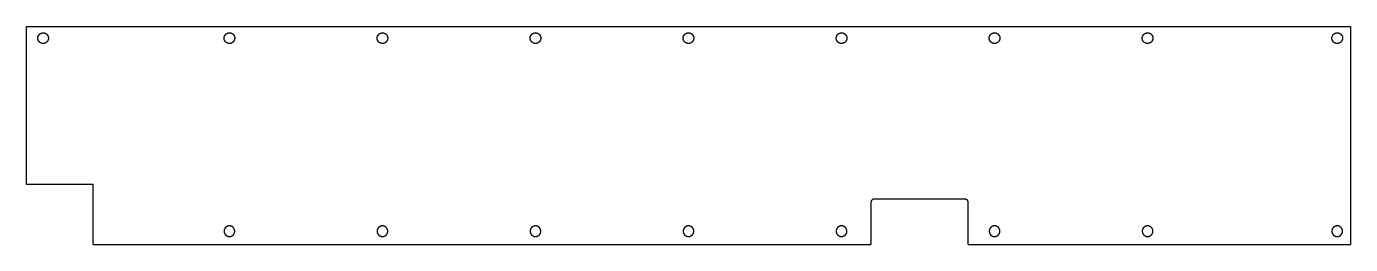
# Model space of a CAD drawing. Extents: x 344 to 742, y 222 to 287.
import ezdxf

# ---------------------------------------------------------------- set-up
doc = ezdxf.new("R2010")
doc.units = 0
doc.layers.get('0').update_dxf_attribs({"linetype": 'continuous'})

# ---------------------------------------------------------------- blocks, each defined once
blk = doc.blocks.new('CUT114')
at = {"color": 0}
for p, q in [((344.5, 287), (742.5, 287)), ((344.5, 239.5), (344.5, 287)), ((742.5, 287), (742.5, 239.5)), ((364.5, 239.5), (344.5, 239.5)), ((364.5, 221.5), (364.5, 239.5)), ((742.5, 239.5), (742.5, 221.5)), ((626.61, 235.12), (599.31, 235.12)), ((598.31, 234.12), (598.31, 221.5)), ((627.61, 221.5), (627.61, 234.12)), ((364.5, 221.5), (598.31, 221.5)), ((627.61, 221.5), (742.5, 221.5))]:
    blk.add_line(p, q, dxfattribs=at)
for points in [[(351.1, 283.5), (351.1, 283.45), (351.1, 283.4), (351.09, 283.35), (351.09, 283.3), (351.08, 283.25), (351.07, 283.2), (351.06, 283.15), (351.05, 283.1), (351.04, 283.06), (351.02, 283.01), (351.01, 282.96), (350.99, 282.91), (350.97, 282.87), (350.95, 282.82), (350.93, 282.78), (350.9, 282.73), (350.88, 282.69), (350.85, 282.65), (350.83, 282.6), (350.8, 282.56), (350.77, 282.52), (350.74, 282.48), (350.7, 282.45), (350.67, 282.41), (350.64, 282.37), (350.6, 282.34), (350.56, 282.3), (350.53, 282.27), (350.49, 282.24), (350.45, 282.21), (350.41, 282.18), (350.36, 282.15), (350.32, 282.13), (350.28, 282.1), (350.23, 282.08), (350.19, 282.06), (350.14, 282.04), (350.1, 282.02), (350.05, 282), (350, 281.98), (349.96, 281.97), (349.91, 281.95), (349.86, 281.94), (349.81, 281.93), (349.76, 281.92), (349.71, 281.91), (349.66, 281.91), (349.61, 281.9), (349.56, 281.9), (349.51, 281.9), (349.46, 281.9), (349.41, 281.9), (349.36, 281.91), (349.31, 281.91), (349.26, 281.92), (349.21, 281.93), (349.17, 281.94), (349.12, 281.95), (349.07, 281.96), (349.02, 281.97), (348.97, 281.99), (348.93, 282.01), (348.88, 282.03), (348.83, 282.05), (348.79, 282.07), (348.74, 282.09), (348.7, 282.11), (348.66, 282.14), (348.62, 282.17), (348.57, 282.19), (348.53, 282.22), (348.49, 282.26), (348.46, 282.29), (348.42, 282.32), (348.38, 282.35), (348.35, 282.39), (348.31, 282.43), (348.28, 282.46), (348.25, 282.5), (348.22, 282.54), (348.19, 282.58), (348.16, 282.62), (348.13, 282.67), (348.11, 282.71), (348.08, 282.75), (348.06, 282.8), (348.04, 282.84), (348.02, 282.89), (348, 282.94), (347.99, 282.98), (347.97, 283.03), (347.96, 283.08), (347.94, 283.13), (347.93, 283.18), (347.92, 283.22), (347.92, 283.27), (347.91, 283.32), (347.9, 283.37), (347.9, 283.42), (347.9, 283.47), (347.9, 283.52), (347.9, 283.57), (347.9, 283.62), (347.91, 283.67), (347.92, 283.72), (347.92, 283.77), (347.93, 283.82), (347.94, 283.87), (347.96, 283.92), (347.97, 283.97), (347.98, 284.01), (348, 284.06), (348.02, 284.11), (348.04, 284.15), (348.06, 284.2), (348.08, 284.24), (348.11, 284.29), (348.13, 284.33), (348.16, 284.37), (348.19, 284.41), (348.22, 284.46), (348.25, 284.49), (348.28, 284.53), (348.31, 284.57), (348.35, 284.61), (348.38, 284.64), (348.42, 284.68), (348.45, 284.71), (348.49, 284.74), (348.53, 284.77), (348.57, 284.8), (348.61, 284.83), (348.66, 284.86), (348.7, 284.88), (348.74, 284.91), (348.79, 284.93), (348.83, 284.95), (348.88, 284.97), (348.92, 284.99), (348.97, 285.01), (349.02, 285.03), (349.07, 285.04), (349.11, 285.05), (349.16, 285.06), (349.21, 285.07), (349.26, 285.08), (349.31, 285.09), (349.36, 285.09), (349.41, 285.1), (349.46, 285.1), (349.51, 285.1), (349.56, 285.1), (349.61, 285.1), (349.66, 285.09), (349.71, 285.09), (349.76, 285.08), (349.81, 285.07), (349.86, 285.06), (349.91, 285.05), (349.95, 285.03), (350, 285.02), (350.05, 285), (350.1, 284.99), (350.14, 284.97), (350.19, 284.95), (350.23, 284.92), (350.28, 284.9), (350.32, 284.87), (350.36, 284.85), (350.4, 284.82), (350.44, 284.79), (350.48, 284.76), (350.52, 284.73), (350.56, 284.7), (350.6, 284.66), (350.63, 284.63), (350.67, 284.59), (350.7, 284.56), (350.73, 284.52), (350.77, 284.48), (350.8, 284.44), (350.82, 284.4), (350.85, 284.36), (350.88, 284.31), (350.9, 284.27), (350.93, 284.23), (350.95, 284.18), (350.97, 284.14), (350.99, 284.09), (351.01, 284.04), (351.02, 283.99), (351.04, 283.95), (351.05, 283.9), (351.06, 283.85), (351.07, 283.8), (351.08, 283.75), (351.09, 283.7), (351.09, 283.65), (351.1, 283.6), (351.1, 283.55), (351.1, 283.5)], [(407.1, 283.5), (407.1, 283.45), (407.1, 283.4), (407.09, 283.35), (407.09, 283.3), (407.08, 283.25), (407.07, 283.2), (407.06, 283.15), (407.05, 283.1), (407.04, 283.06), (407.02, 283.01), (407.01, 282.96), (406.99, 282.91), (406.97, 282.87), (406.95, 282.82), (406.93, 282.78), (406.9, 282.73), (406.88, 282.69), (406.85, 282.65), (406.83, 282.6), (406.8, 282.56), (406.77, 282.52), (406.74, 282.48), (406.7, 282.45), (406.67, 282.41), (406.64, 282.37), (406.6, 282.34), (406.56, 282.3), (406.53, 282.27), (406.49, 282.24), (406.45, 282.21), (406.41, 282.18), (406.36, 282.15), (406.32, 282.13), (406.28, 282.1), (406.23, 282.08), (406.19, 282.06), (406.14, 282.04), (406.1, 282.02), (406.05, 282), (406, 281.98), (405.96, 281.97), (405.91, 281.95), (405.86, 281.94), (405.81, 281.93), (405.76, 281.92), (405.71, 281.91), (405.66, 281.91), (405.61, 281.9), (405.56, 281.9), (405.51, 281.9), (405.46, 281.9), (405.41, 281.9), (405.36, 281.91), (405.31, 281.91), (405.26, 281.92), (405.21, 281.93), (405.17, 281.94), (405.12, 281.95), (405.07, 281.96), (405.02, 281.97), (404.97, 281.99), (404.93, 282.01), (404.88, 282.03), (404.83, 282.05), (404.79, 282.07), (404.74, 282.09), (404.7, 282.11), (404.66, 282.14), (404.62, 282.17), (404.57, 282.19), (404.53, 282.22), (404.49, 282.26), (404.46, 282.29), (404.42, 282.32), (404.38, 282.35), (404.35, 282.39), (404.31, 282.43), (404.28, 282.46), (404.25, 282.5), (404.22, 282.54), (404.19, 282.58), (404.16, 282.62), (404.13, 282.67), (404.11, 282.71), (404.08, 282.75), (404.06, 282.8), (404.04, 282.84), (404.02, 282.89), (404, 282.94), (403.99, 282.98), (403.97, 283.03), (403.96, 283.08), (403.94, 283.13), (403.93, 283.18), (403.92, 283.22), (403.92, 283.27), (403.91, 283.32), (403.9, 283.37), (403.9, 283.42), (403.9, 283.47), (403.9, 283.52), (403.9, 283.57), (403.9, 283.62), (403.91, 283.67), (403.92, 283.72), (403.92, 283.77), (403.93, 283.82), (403.94, 283.87), (403.96, 283.92), (403.97, 283.97), (403.98, 284.01), (404, 284.06), (404.02, 284.11), (404.04, 284.15), (404.06, 284.2), (404.08, 284.24), (404.11, 284.29), (404.13, 284.33), (404.16, 284.37), (404.19, 284.41), (404.22, 284.46), (404.25, 284.49), (404.28, 284.53), (404.31, 284.57), (404.35, 284.61), (404.38, 284.64), (404.42, 284.68), (404.45, 284.71), (404.49, 284.74), (404.53, 284.77), (404.57, 284.8), (404.61, 284.83), (404.66, 284.86), (404.7, 284.88), (404.74, 284.91), (404.79, 284.93), (404.83, 284.95), (404.88, 284.97), (404.92, 284.99), (404.97, 285.01), (405.02, 285.03), (405.07, 285.04), (405.11, 285.05), (405.16, 285.06), (405.21, 285.07), (405.26, 285.08), (405.31, 285.09), (405.36, 285.09), (405.41, 285.1), (405.46, 285.1), (405.51, 285.1), (405.56, 285.1), (405.61, 285.1), (405.66, 285.09), (405.71, 285.09), (405.76, 285.08), (405.81, 285.07), (405.86, 285.06), (405.91, 285.05), (405.95, 285.03), (406, 285.02), (406.05, 285), (406.1, 284.99), (406.14, 284.97), (406.19, 284.95), (406.23, 284.92), (406.28, 284.9), (406.32, 284.87), (406.36, 284.85), (406.4, 284.82), (406.44, 284.79), (406.48, 284.76), (406.52, 284.73), (406.56, 284.7), (406.6, 284.66), (406.63, 284.63), (406.67, 284.59), (406.7, 284.56), (406.73, 284.52), (406.77, 284.48), (406.8, 284.44), (406.82, 284.4), (406.85, 284.36), (406.88, 284.31), (406.9, 284.27), (406.93, 284.23), (406.95, 284.18), (406.97, 284.14), (406.99, 284.09), (407.01, 284.04), (407.02, 283.99), (407.04, 283.95), (407.05, 283.9), (407.06, 283.85), (407.07, 283.8), (407.08, 283.75), (407.09, 283.7), (407.09, 283.65), (407.1, 283.6), (407.1, 283.55), (407.1, 283.5)], [(453.1, 283.5), (453.1, 283.45), (453.1, 283.4), (453.09, 283.35), (453.09, 283.3), (453.08, 283.25), (453.07, 283.2), (453.06, 283.15), (453.05, 283.1), (453.04, 283.06), (453.02, 283.01), (453.01, 282.96), (452.99, 282.91), (452.97, 282.87), (452.95, 282.82), (452.93, 282.78), (452.9, 282.73), (452.88, 282.69), (452.85, 282.65), (452.83, 282.6), (452.8, 282.56), (452.77, 282.52), (452.74, 282.48), (452.7, 282.45), (452.67, 282.41), (452.64, 282.37), (452.6, 282.34), (452.56, 282.3), (452.53, 282.27), (452.49, 282.24), (452.45, 282.21), (452.41, 282.18), (452.36, 282.15), (452.32, 282.13), (452.28, 282.1), (452.23, 282.08), (452.19, 282.06), (452.14, 282.04), (452.1, 282.02), (452.05, 282), (452, 281.98), (451.96, 281.97), (451.91, 281.95), (451.86, 281.94), (451.81, 281.93), (451.76, 281.92), (451.71, 281.91), (451.66, 281.91), (451.61, 281.9), (451.56, 281.9), (451.51, 281.9), (451.46, 281.9), (451.41, 281.9), (451.36, 281.91), (451.31, 281.91), (451.26, 281.92), (451.21, 281.93), (451.17, 281.94), (451.12, 281.95), (451.07, 281.96), (451.02, 281.97), (450.97, 281.99), (450.93, 282.01), (450.88, 282.03), (450.83, 282.05), (450.79, 282.07), (450.74, 282.09), (450.7, 282.11), (450.66, 282.14), (450.62, 282.17), (450.57, 282.19), (450.53, 282.22), (450.49, 282.26), (450.46, 282.29), (450.42, 282.32), (450.38, 282.35), (450.35, 282.39), (450.31, 282.43), (450.28, 282.46), (450.25, 282.5), (450.22, 282.54), (450.19, 282.58), (450.16, 282.62), (450.13, 282.67), (450.11, 282.71), (450.08, 282.75), (450.06, 282.8), (450.04, 282.84), (450.02, 282.89), (450, 282.94), (449.99, 282.98), (449.97, 283.03), (449.96, 283.08), (449.94, 283.13), (449.93, 283.18), (449.92, 283.22), (449.92, 283.27), (449.91, 283.32), (449.9, 283.37), (449.9, 283.42), (449.9, 283.47), (449.9, 283.52), (449.9, 283.57), (449.9, 283.62), (449.91, 283.67), (449.92, 283.72), (449.92, 283.77), (449.93, 283.82), (449.94, 283.87), (449.96, 283.92), (449.97, 283.97), (449.98, 284.01), (450, 284.06), (450.02, 284.11), (450.04, 284.15), (450.06, 284.2), (450.08, 284.24), (450.11, 284.29), (450.13, 284.33), (450.16, 284.37), (450.19, 284.41), (450.22, 284.46), (450.25, 284.49), (450.28, 284.53), (450.31, 284.57), (450.35, 284.61), (450.38, 284.64), (450.42, 284.68), (450.45, 284.71), (450.49, 284.74), (450.53, 284.77), (450.57, 284.8), (450.61, 284.83), (450.66, 284.86), (450.7, 284.88), (450.74, 284.91), (450.79, 284.93), (450.83, 284.95), (450.88, 284.97), (450.92, 284.99), (450.97, 285.01), (451.02, 285.03), (451.07, 285.04), (451.11, 285.05), (451.16, 285.06), (451.21, 285.07), (451.26, 285.08), (451.31, 285.09), (451.36, 285.09), (451.41, 285.1), (451.46, 285.1), (451.51, 285.1), (451.56, 285.1), (451.61, 285.1), (451.66, 285.09), (451.71, 285.09), (451.76, 285.08), (451.81, 285.07), (451.86, 285.06), (451.91, 285.05), (451.95, 285.03), (452, 285.02), (452.05, 285), (452.1, 284.99), (452.14, 284.97), (452.19, 284.95), (452.23, 284.92), (452.28, 284.9), (452.32, 284.87), (452.36, 284.85), (452.4, 284.82), (452.44, 284.79), (452.48, 284.76), (452.52, 284.73), (452.56, 284.7), (452.6, 284.66), (452.63, 284.63), (452.67, 284.59), (452.7, 284.56), (452.73, 284.52), (452.77, 284.48), (452.8, 284.44), (452.82, 284.4), (452.85, 284.36), (452.88, 284.31), (452.9, 284.27), (452.93, 284.23), (452.95, 284.18), (452.97, 284.14), (452.99, 284.09), (453.01, 284.04), (453.02, 283.99), (453.04, 283.95), (453.05, 283.9), (453.06, 283.85), (453.07, 283.8), (453.08, 283.75), (453.09, 283.7), (453.09, 283.65), (453.1, 283.6), (453.1, 283.55), (453.1, 283.5)], [(499.1, 283.5), (499.1, 283.45), (499.1, 283.4), (499.09, 283.35), (499.09, 283.3), (499.08, 283.25), (499.07, 283.2), (499.06, 283.15), (499.05, 283.1), (499.04, 283.06), (499.02, 283.01), (499.01, 282.96), (498.99, 282.91), (498.97, 282.87), (498.95, 282.82), (498.93, 282.78), (498.9, 282.73), (498.88, 282.69), (498.85, 282.65), (498.83, 282.6), (498.8, 282.56), (498.77, 282.52), (498.74, 282.48), (498.7, 282.45), (498.67, 282.41), (498.64, 282.37), (498.6, 282.34), (498.56, 282.3), (498.53, 282.27), (498.49, 282.24), (498.45, 282.21), (498.41, 282.18), (498.36, 282.15), (498.32, 282.13), (498.28, 282.1), (498.23, 282.08), (498.19, 282.06), (498.14, 282.04), (498.1, 282.02), (498.05, 282), (498, 281.98), (497.96, 281.97), (497.91, 281.95), (497.86, 281.94), (497.81, 281.93), (497.76, 281.92), (497.71, 281.91), (497.66, 281.91), (497.61, 281.9), (497.56, 281.9), (497.51, 281.9), (497.46, 281.9), (497.41, 281.9), (497.36, 281.91), (497.31, 281.91), (497.26, 281.92), (497.21, 281.93), (497.17, 281.94), (497.12, 281.95), (497.07, 281.96), (497.02, 281.97), (496.97, 281.99), (496.93, 282.01), (496.88, 282.03), (496.83, 282.05), (496.79, 282.07), (496.74, 282.09), (496.7, 282.11), (496.66, 282.14), (496.62, 282.17), (496.57, 282.19), (496.53, 282.22), (496.49, 282.26), (496.46, 282.29), (496.42, 282.32), (496.38, 282.35), (496.35, 282.39), (496.31, 282.43), (496.28, 282.46), (496.25, 282.5), (496.22, 282.54), (496.19, 282.58), (496.16, 282.62), (496.13, 282.67), (496.11, 282.71), (496.08, 282.75), (496.06, 282.8), (496.04, 282.84), (496.02, 282.89), (496, 282.94), (495.99, 282.98), (495.97, 283.03), (495.96, 283.08), (495.94, 283.13), (495.93, 283.18), (495.92, 283.22), (495.92, 283.27), (495.91, 283.32), (495.9, 283.37), (495.9, 283.42), (495.9, 283.47), (495.9, 283.52), (495.9, 283.57), (495.9, 283.62), (495.91, 283.67), (495.92, 283.72), (495.92, 283.77), (495.93, 283.82), (495.94, 283.87), (495.96, 283.92), (495.97, 283.97), (495.98, 284.01), (496, 284.06), (496.02, 284.11), (496.04, 284.15), (496.06, 284.2), (496.08, 284.24), (496.11, 284.29), (496.13, 284.33), (496.16, 284.37), (496.19, 284.41), (496.22, 284.46), (496.25, 284.49), (496.28, 284.53), (496.31, 284.57), (496.35, 284.61), (496.38, 284.64), (496.42, 284.68), (496.45, 284.71), (496.49, 284.74), (496.53, 284.77), (496.57, 284.8), (496.61, 284.83), (496.66, 284.86), (496.7, 284.88), (496.74, 284.91), (496.79, 284.93), (496.83, 284.95), (496.88, 284.97), (496.92, 284.99), (496.97, 285.01), (497.02, 285.03), (497.07, 285.04), (497.11, 285.05), (497.16, 285.06), (497.21, 285.07), (497.26, 285.08), (497.31, 285.09), (497.36, 285.09), (497.41, 285.1), (497.46, 285.1), (497.51, 285.1), (497.56, 285.1), (497.61, 285.1), (497.66, 285.09), (497.71, 285.09), (497.76, 285.08), (497.81, 285.07), (497.86, 285.06), (497.91, 285.05), (497.95, 285.03), (498, 285.02), (498.05, 285), (498.1, 284.99), (498.14, 284.97), (498.19, 284.95), (498.23, 284.92), (498.28, 284.9), (498.32, 284.87), (498.36, 284.85), (498.4, 284.82), (498.44, 284.79), (498.48, 284.76), (498.52, 284.73), (498.56, 284.7), (498.6, 284.66), (498.63, 284.63), (498.67, 284.59), (498.7, 284.56), (498.73, 284.52), (498.77, 284.48), (498.8, 284.44), (498.82, 284.4), (498.85, 284.36), (498.88, 284.31), (498.9, 284.27), (498.93, 284.23), (498.95, 284.18), (498.97, 284.14), (498.99, 284.09), (499.01, 284.04), (499.02, 283.99), (499.04, 283.95), (499.05, 283.9), (499.06, 283.85), (499.07, 283.8), (499.08, 283.75), (499.09, 283.7), (499.09, 283.65), (499.1, 283.6), (499.1, 283.55), (499.1, 283.5)], [(545.1, 283.5), (545.1, 283.45), (545.1, 283.4), (545.09, 283.35), (545.09, 283.3), (545.08, 283.25), (545.07, 283.2), (545.06, 283.15), (545.05, 283.1), (545.04, 283.06), (545.02, 283.01), (545.01, 282.96), (544.99, 282.91), (544.97, 282.87), (544.95, 282.82), (544.93, 282.78), (544.9, 282.73), (544.88, 282.69), (544.85, 282.65), (544.83, 282.6), (544.8, 282.56), (544.77, 282.52), (544.74, 282.48), (544.7, 282.45), (544.67, 282.41), (544.64, 282.37), (544.6, 282.34), (544.56, 282.3), (544.53, 282.27), (544.49, 282.24), (544.45, 282.21), (544.41, 282.18), (544.36, 282.15), (544.32, 282.13), (544.28, 282.1), (544.23, 282.08), (544.19, 282.06), (544.14, 282.04), (544.1, 282.02), (544.05, 282), (544, 281.98), (543.96, 281.97), (543.91, 281.95), (543.86, 281.94), (543.81, 281.93), (543.76, 281.92), (543.71, 281.91), (543.66, 281.91), (543.61, 281.9), (543.56, 281.9), (543.51, 281.9), (543.46, 281.9), (543.41, 281.9), (543.36, 281.91), (543.31, 281.91), (543.26, 281.92), (543.21, 281.93), (543.17, 281.94), (543.12, 281.95), (543.07, 281.96), (543.02, 281.97), (542.97, 281.99), (542.93, 282.01), (542.88, 282.03), (542.83, 282.05), (542.79, 282.07), (542.74, 282.09), (542.7, 282.11), (542.66, 282.14), (542.62, 282.17), (542.57, 282.19), (542.53, 282.22), (542.49, 282.26), (542.46, 282.29), (542.42, 282.32), (542.38, 282.35), (542.35, 282.39), (542.31, 282.43), (542.28, 282.46), (542.25, 282.5), (542.22, 282.54), (542.19, 282.58), (542.16, 282.62), (542.13, 282.67), (542.11, 282.71), (542.08, 282.75), (542.06, 282.8), (542.04, 282.84), (542.02, 282.89), (542, 282.94), (541.99, 282.98), (541.97, 283.03), (541.96, 283.08), (541.94, 283.13), (541.93, 283.18), (541.92, 283.22), (541.92, 283.27), (541.91, 283.32), (541.9, 283.37), (541.9, 283.42), (541.9, 283.47), (541.9, 283.52), (541.9, 283.57), (541.9, 283.62), (541.91, 283.67), (541.92, 283.72), (541.92, 283.77), (541.93, 283.82), (541.94, 283.87), (541.96, 283.92), (541.97, 283.97), (541.98, 284.01), (542, 284.06), (542.02, 284.11), (542.04, 284.15), (542.06, 284.2), (542.08, 284.24), (542.11, 284.29), (542.13, 284.33), (542.16, 284.37), (542.19, 284.41), (542.22, 284.46), (542.25, 284.49), (542.28, 284.53), (542.31, 284.57), (542.35, 284.61), (542.38, 284.64), (542.42, 284.68), (542.45, 284.71), (542.49, 284.74), (542.53, 284.77), (542.57, 284.8), (542.61, 284.83), (542.66, 284.86), (542.7, 284.88), (542.74, 284.91), (542.79, 284.93), (542.83, 284.95), (542.88, 284.97), (542.92, 284.99), (542.97, 285.01), (543.02, 285.03), (543.07, 285.04), (543.11, 285.05), (543.16, 285.06), (543.21, 285.07), (543.26, 285.08), (543.31, 285.09), (543.36, 285.09), (543.41, 285.1), (543.46, 285.1), (543.51, 285.1), (543.56, 285.1), (543.61, 285.1), (543.66, 285.09), (543.71, 285.09), (543.76, 285.08), (543.81, 285.07), (543.86, 285.06), (543.91, 285.05), (543.95, 285.03), (544, 285.02), (544.05, 285), (544.1, 284.99), (544.14, 284.97), (544.19, 284.95), (544.23, 284.92), (544.28, 284.9), (544.32, 284.87), (544.36, 284.85), (544.4, 284.82), (544.44, 284.79), (544.48, 284.76), (544.52, 284.73), (544.56, 284.7), (544.6, 284.66), (544.63, 284.63), (544.67, 284.59), (544.7, 284.56), (544.73, 284.52), (544.77, 284.48), (544.8, 284.44), (544.82, 284.4), (544.85, 284.36), (544.88, 284.31), (544.9, 284.27), (544.93, 284.23), (544.95, 284.18), (544.97, 284.14), (544.99, 284.09), (545.01, 284.04), (545.02, 283.99), (545.04, 283.95), (545.05, 283.9), (545.06, 283.85), (545.07, 283.8), (545.08, 283.75), (545.09, 283.7), (545.09, 283.65), (545.1, 283.6), (545.1, 283.55), (545.1, 283.5)], [(591.1, 283.5), (591.1, 283.45), (591.1, 283.4), (591.09, 283.35), (591.09, 283.3), (591.08, 283.25), (591.07, 283.2), (591.06, 283.15), (591.05, 283.1), (591.04, 283.06), (591.02, 283.01), (591.01, 282.96), (590.99, 282.91), (590.97, 282.87), (590.95, 282.82), (590.93, 282.78), (590.9, 282.73), (590.88, 282.69), (590.85, 282.65), (590.83, 282.6), (590.8, 282.56), (590.77, 282.52), (590.74, 282.48), (590.7, 282.45), (590.67, 282.41), (590.64, 282.37), (590.6, 282.34), (590.56, 282.3), (590.53, 282.27), (590.49, 282.24), (590.45, 282.21), (590.41, 282.18), (590.36, 282.15), (590.32, 282.13), (590.28, 282.1), (590.23, 282.08), (590.19, 282.06), (590.14, 282.04), (590.1, 282.02), (590.05, 282), (590, 281.98), (589.96, 281.97), (589.91, 281.95), (589.86, 281.94), (589.81, 281.93), (589.76, 281.92), (589.71, 281.91), (589.66, 281.91), (589.61, 281.9), (589.56, 281.9), (589.51, 281.9), (589.46, 281.9), (589.41, 281.9), (589.36, 281.91), (589.31, 281.91), (589.26, 281.92), (589.21, 281.93), (589.17, 281.94), (589.12, 281.95), (589.07, 281.96), (589.02, 281.97), (588.97, 281.99), (588.93, 282.01), (588.88, 282.03), (588.83, 282.05), (588.79, 282.07), (588.74, 282.09), (588.7, 282.11), (588.66, 282.14), (588.62, 282.17), (588.57, 282.19), (588.53, 282.22), (588.49, 282.26), (588.46, 282.29), (588.42, 282.32), (588.38, 282.35), (588.35, 282.39), (588.31, 282.43), (588.28, 282.46), (588.25, 282.5), (588.22, 282.54), (588.19, 282.58), (588.16, 282.62), (588.13, 282.67), (588.11, 282.71), (588.08, 282.75), (588.06, 282.8), (588.04, 282.84), (588.02, 282.89), (588, 282.94), (587.99, 282.98), (587.97, 283.03), (587.96, 283.08), (587.94, 283.13), (587.93, 283.18), (587.92, 283.22), (587.92, 283.27), (587.91, 283.32), (587.9, 283.37), (587.9, 283.42), (587.9, 283.47), (587.9, 283.52), (587.9, 283.57), (587.9, 283.62), (587.91, 283.67), (587.92, 283.72), (587.92, 283.77), (587.93, 283.82), (587.94, 283.87), (587.96, 283.92), (587.97, 283.97), (587.98, 284.01), (588, 284.06), (588.02, 284.11), (588.04, 284.15), (588.06, 284.2), (588.08, 284.24), (588.11, 284.29), (588.13, 284.33), (588.16, 284.37), (588.19, 284.41), (588.22, 284.46), (588.25, 284.49), (588.28, 284.53), (588.31, 284.57), (588.35, 284.61), (588.38, 284.64), (588.42, 284.68), (588.45, 284.71), (588.49, 284.74), (588.53, 284.77), (588.57, 284.8), (588.61, 284.83), (588.66, 284.86), (588.7, 284.88), (588.74, 284.91), (588.79, 284.93), (588.83, 284.95), (588.88, 284.97), (588.92, 284.99), (588.97, 285.01), (589.02, 285.03), (589.07, 285.04), (589.11, 285.05), (589.16, 285.06), (589.21, 285.07), (589.26, 285.08), (589.31, 285.09), (589.36, 285.09), (589.41, 285.1), (589.46, 285.1), (589.51, 285.1), (589.56, 285.1), (589.61, 285.1), (589.66, 285.09), (589.71, 285.09), (589.76, 285.08), (589.81, 285.07), (589.86, 285.06), (589.91, 285.05), (589.95, 285.03), (590, 285.02), (590.05, 285), (590.1, 284.99), (590.14, 284.97), (590.19, 284.95), (590.23, 284.92), (590.28, 284.9), (590.32, 284.87), (590.36, 284.85), (590.4, 284.82), (590.44, 284.79), (590.48, 284.76), (590.52, 284.73), (590.56, 284.7), (590.6, 284.66), (590.63, 284.63), (590.67, 284.59), (590.7, 284.56), (590.73, 284.52), (590.77, 284.48), (590.8, 284.44), (590.82, 284.4), (590.85, 284.36), (590.88, 284.31), (590.9, 284.27), (590.93, 284.23), (590.95, 284.18), (590.97, 284.14), (590.99, 284.09), (591.01, 284.04), (591.02, 283.99), (591.04, 283.95), (591.05, 283.9), (591.06, 283.85), (591.07, 283.8), (591.08, 283.75), (591.09, 283.7), (591.09, 283.65), (591.1, 283.6), (591.1, 283.55), (591.1, 283.5)], [(637.1, 283.5), (637.1, 283.45), (637.1, 283.4), (637.09, 283.35), (637.09, 283.3), (637.08, 283.25), (637.07, 283.2), (637.06, 283.15), (637.05, 283.1), (637.04, 283.06), (637.02, 283.01), (637.01, 282.96), (636.99, 282.91), (636.97, 282.87), (636.95, 282.82), (636.93, 282.78), (636.9, 282.73), (636.88, 282.69), (636.85, 282.65), (636.83, 282.6), (636.8, 282.56), (636.77, 282.52), (636.74, 282.48), (636.7, 282.45), (636.67, 282.41), (636.64, 282.37), (636.6, 282.34), (636.56, 282.3), (636.53, 282.27), (636.49, 282.24), (636.45, 282.21), (636.41, 282.18), (636.36, 282.15), (636.32, 282.13), (636.28, 282.1), (636.23, 282.08), (636.19, 282.06), (636.14, 282.04), (636.1, 282.02), (636.05, 282), (636, 281.98), (635.96, 281.97), (635.91, 281.95), (635.86, 281.94), (635.81, 281.93), (635.76, 281.92), (635.71, 281.91), (635.66, 281.91), (635.61, 281.9), (635.56, 281.9), (635.51, 281.9), (635.46, 281.9), (635.41, 281.9), (635.36, 281.91), (635.31, 281.91), (635.26, 281.92), (635.21, 281.93), (635.17, 281.94), (635.12, 281.95), (635.07, 281.96), (635.02, 281.97), (634.97, 281.99), (634.93, 282.01), (634.88, 282.03), (634.83, 282.05), (634.79, 282.07), (634.74, 282.09), (634.7, 282.11), (634.66, 282.14), (634.62, 282.17), (634.57, 282.19), (634.53, 282.22), (634.49, 282.26), (634.46, 282.29), (634.42, 282.32), (634.38, 282.35), (634.35, 282.39), (634.31, 282.43), (634.28, 282.46), (634.25, 282.5), (634.22, 282.54), (634.19, 282.58), (634.16, 282.62), (634.13, 282.67), (634.11, 282.71), (634.08, 282.75), (634.06, 282.8), (634.04, 282.84), (634.02, 282.89), (634, 282.94), (633.99, 282.98), (633.97, 283.03), (633.96, 283.08), (633.94, 283.13), (633.93, 283.18), (633.92, 283.22), (633.92, 283.27), (633.91, 283.32), (633.9, 283.37), (633.9, 283.42), (633.9, 283.47), (633.9, 283.52), (633.9, 283.57), (633.9, 283.62), (633.91, 283.67), (633.92, 283.72), (633.92, 283.77), (633.93, 283.82), (633.94, 283.87), (633.96, 283.92), (633.97, 283.97), (633.98, 284.01), (634, 284.06), (634.02, 284.11), (634.04, 284.15), (634.06, 284.2), (634.08, 284.24), (634.11, 284.29), (634.13, 284.33), (634.16, 284.37), (634.19, 284.41), (634.22, 284.46), (634.25, 284.49), (634.28, 284.53), (634.31, 284.57), (634.35, 284.61), (634.38, 284.64), (634.42, 284.68), (634.45, 284.71), (634.49, 284.74), (634.53, 284.77), (634.57, 284.8), (634.61, 284.83), (634.66, 284.86), (634.7, 284.88), (634.74, 284.91), (634.79, 284.93), (634.83, 284.95), (634.88, 284.97), (634.92, 284.99), (634.97, 285.01), (635.02, 285.03), (635.07, 285.04), (635.11, 285.05), (635.16, 285.06), (635.21, 285.07), (635.26, 285.08), (635.31, 285.09), (635.36, 285.09), (635.41, 285.1), (635.46, 285.1), (635.51, 285.1), (635.56, 285.1), (635.61, 285.1), (635.66, 285.09), (635.71, 285.09), (635.76, 285.08), (635.81, 285.07), (635.86, 285.06), (635.91, 285.05), (635.95, 285.03), (636, 285.02), (636.05, 285), (636.1, 284.99), (636.14, 284.97), (636.19, 284.95), (636.23, 284.92), (636.28, 284.9), (636.32, 284.87), (636.36, 284.85), (636.4, 284.82), (636.44, 284.79), (636.48, 284.76), (636.52, 284.73), (636.56, 284.7), (636.6, 284.66), (636.63, 284.63), (636.67, 284.59), (636.7, 284.56), (636.73, 284.52), (636.77, 284.48), (636.8, 284.44), (636.82, 284.4), (636.85, 284.36), (636.88, 284.31), (636.9, 284.27), (636.93, 284.23), (636.95, 284.18), (636.97, 284.14), (636.99, 284.09), (637.01, 284.04), (637.02, 283.99), (637.04, 283.95), (637.05, 283.9), (637.06, 283.85), (637.07, 283.8), (637.08, 283.75), (637.09, 283.7), (637.09, 283.65), (637.1, 283.6), (637.1, 283.55), (637.1, 283.5)], [(683.1, 283.5), (683.1, 283.45), (683.1, 283.4), (683.09, 283.35), (683.09, 283.3), (683.08, 283.25), (683.07, 283.2), (683.06, 283.15), (683.05, 283.1), (683.04, 283.06), (683.02, 283.01), (683.01, 282.96), (682.99, 282.91), (682.97, 282.87), (682.95, 282.82), (682.93, 282.78), (682.9, 282.73), (682.88, 282.69), (682.85, 282.65), (682.83, 282.6), (682.8, 282.56), (682.77, 282.52), (682.74, 282.48), (682.7, 282.45), (682.67, 282.41), (682.64, 282.37), (682.6, 282.34), (682.56, 282.3), (682.53, 282.27), (682.49, 282.24), (682.45, 282.21), (682.41, 282.18), (682.36, 282.15), (682.32, 282.13), (682.28, 282.1), (682.23, 282.08), (682.19, 282.06), (682.14, 282.04), (682.1, 282.02), (682.05, 282), (682, 281.98), (681.96, 281.97), (681.91, 281.95), (681.86, 281.94), (681.81, 281.93), (681.76, 281.92), (681.71, 281.91), (681.66, 281.91), (681.61, 281.9), (681.56, 281.9), (681.51, 281.9), (681.46, 281.9), (681.41, 281.9), (681.36, 281.91), (681.31, 281.91), (681.26, 281.92), (681.21, 281.93), (681.17, 281.94), (681.12, 281.95), (681.07, 281.96), (681.02, 281.97), (680.97, 281.99), (680.93, 282.01), (680.88, 282.03), (680.83, 282.05), (680.79, 282.07), (680.74, 282.09), (680.7, 282.11), (680.66, 282.14), (680.62, 282.17), (680.57, 282.19), (680.53, 282.22), (680.49, 282.26), (680.46, 282.29), (680.42, 282.32), (680.38, 282.35), (680.35, 282.39), (680.31, 282.43), (680.28, 282.46), (680.25, 282.5), (680.22, 282.54), (680.19, 282.58), (680.16, 282.62), (680.13, 282.67), (680.11, 282.71), (680.08, 282.75), (680.06, 282.8), (680.04, 282.84), (680.02, 282.89), (680, 282.94), (679.99, 282.98), (679.97, 283.03), (679.96, 283.08), (679.94, 283.13), (679.93, 283.18), (679.92, 283.22), (679.92, 283.27), (679.91, 283.32), (679.9, 283.37), (679.9, 283.42), (679.9, 283.47), (679.9, 283.52), (679.9, 283.57), (679.9, 283.62), (679.91, 283.67), (679.92, 283.72), (679.92, 283.77), (679.93, 283.82), (679.94, 283.87), (679.96, 283.92), (679.97, 283.97), (679.98, 284.01), (680, 284.06), (680.02, 284.11), (680.04, 284.15), (680.06, 284.2), (680.08, 284.24), (680.11, 284.29), (680.13, 284.33), (680.16, 284.37), (680.19, 284.41), (680.22, 284.46), (680.25, 284.49), (680.28, 284.53), (680.31, 284.57), (680.35, 284.61), (680.38, 284.64), (680.42, 284.68), (680.45, 284.71), (680.49, 284.74), (680.53, 284.77), (680.57, 284.8), (680.61, 284.83), (680.66, 284.86), (680.7, 284.88), (680.74, 284.91), (680.79, 284.93), (680.83, 284.95), (680.88, 284.97), (680.92, 284.99), (680.97, 285.01), (681.02, 285.03), (681.07, 285.04), (681.11, 285.05), (681.16, 285.06), (681.21, 285.07), (681.26, 285.08), (681.31, 285.09), (681.36, 285.09), (681.41, 285.1), (681.46, 285.1), (681.51, 285.1), (681.56, 285.1), (681.61, 285.1), (681.66, 285.09), (681.71, 285.09), (681.76, 285.08), (681.81, 285.07), (681.86, 285.06), (681.91, 285.05), (681.95, 285.03), (682, 285.02), (682.05, 285), (682.1, 284.99), (682.14, 284.97), (682.19, 284.95), (682.23, 284.92), (682.28, 284.9), (682.32, 284.87), (682.36, 284.85), (682.4, 284.82), (682.44, 284.79), (682.48, 284.76), (682.52, 284.73), (682.56, 284.7), (682.6, 284.66), (682.63, 284.63), (682.67, 284.59), (682.7, 284.56), (682.73, 284.52), (682.77, 284.48), (682.8, 284.44), (682.82, 284.4), (682.85, 284.36), (682.88, 284.31), (682.9, 284.27), (682.93, 284.23), (682.95, 284.18), (682.97, 284.14), (682.99, 284.09), (683.01, 284.04), (683.02, 283.99), (683.04, 283.95), (683.05, 283.9), (683.06, 283.85), (683.07, 283.8), (683.08, 283.75), (683.09, 283.7), (683.09, 283.65), (683.1, 283.6), (683.1, 283.55), (683.1, 283.5)], [(740.1, 283.5), (740.1, 283.45), (740.1, 283.4), (740.09, 283.35), (740.09, 283.3), (740.08, 283.25), (740.07, 283.2), (740.06, 283.15), (740.05, 283.1), (740.04, 283.06), (740.02, 283.01), (740.01, 282.96), (739.99, 282.91), (739.97, 282.87), (739.95, 282.82), (739.93, 282.78), (739.9, 282.73), (739.88, 282.69), (739.85, 282.65), (739.83, 282.6), (739.8, 282.56), (739.77, 282.52), (739.74, 282.48), (739.7, 282.45), (739.67, 282.41), (739.64, 282.37), (739.6, 282.34), (739.56, 282.3), (739.53, 282.27), (739.49, 282.24), (739.45, 282.21), (739.41, 282.18), (739.36, 282.15), (739.32, 282.13), (739.28, 282.1), (739.23, 282.08), (739.19, 282.06), (739.14, 282.04), (739.1, 282.02), (739.05, 282), (739, 281.98), (738.96, 281.97), (738.91, 281.95), (738.86, 281.94), (738.81, 281.93), (738.76, 281.92), (738.71, 281.91), (738.66, 281.91), (738.61, 281.9), (738.56, 281.9), (738.51, 281.9), (738.46, 281.9), (738.41, 281.9), (738.36, 281.91), (738.31, 281.91), (738.26, 281.92), (738.21, 281.93), (738.17, 281.94), (738.12, 281.95), (738.07, 281.96), (738.02, 281.97), (737.97, 281.99), (737.93, 282.01), (737.88, 282.03), (737.83, 282.05), (737.79, 282.07), (737.74, 282.09), (737.7, 282.11), (737.66, 282.14), (737.62, 282.17), (737.57, 282.19), (737.53, 282.22), (737.49, 282.26), (737.46, 282.29), (737.42, 282.32), (737.38, 282.35), (737.35, 282.39), (737.31, 282.43), (737.28, 282.46), (737.25, 282.5), (737.22, 282.54), (737.19, 282.58), (737.16, 282.62), (737.13, 282.67), (737.11, 282.71), (737.08, 282.75), (737.06, 282.8), (737.04, 282.84), (737.02, 282.89), (737, 282.94), (736.99, 282.98), (736.97, 283.03), (736.96, 283.08), (736.94, 283.13), (736.93, 283.18), (736.92, 283.22), (736.92, 283.27), (736.91, 283.32), (736.9, 283.37), (736.9, 283.42), (736.9, 283.47), (736.9, 283.52), (736.9, 283.57), (736.9, 283.62), (736.91, 283.67), (736.92, 283.72), (736.92, 283.77), (736.93, 283.82), (736.94, 283.87), (736.96, 283.92), (736.97, 283.97), (736.98, 284.01), (737, 284.06), (737.02, 284.11), (737.04, 284.15), (737.06, 284.2), (737.08, 284.24), (737.11, 284.29), (737.13, 284.33), (737.16, 284.37), (737.19, 284.41), (737.22, 284.46), (737.25, 284.49), (737.28, 284.53), (737.31, 284.57), (737.35, 284.61), (737.38, 284.64), (737.42, 284.68), (737.45, 284.71), (737.49, 284.74), (737.53, 284.77), (737.57, 284.8), (737.61, 284.83), (737.66, 284.86), (737.7, 284.88), (737.74, 284.91), (737.79, 284.93), (737.83, 284.95), (737.88, 284.97), (737.92, 284.99), (737.97, 285.01), (738.02, 285.03), (738.07, 285.04), (738.11, 285.05), (738.16, 285.06), (738.21, 285.07), (738.26, 285.08), (738.31, 285.09), (738.36, 285.09), (738.41, 285.1), (738.46, 285.1), (738.51, 285.1), (738.56, 285.1), (738.61, 285.1), (738.66, 285.09), (738.71, 285.09), (738.76, 285.08), (738.81, 285.07), (738.86, 285.06), (738.91, 285.05), (738.95, 285.03), (739, 285.02), (739.05, 285), (739.1, 284.99), (739.14, 284.97), (739.19, 284.95), (739.23, 284.92), (739.28, 284.9), (739.32, 284.87), (739.36, 284.85), (739.4, 284.82), (739.44, 284.79), (739.48, 284.76), (739.52, 284.73), (739.56, 284.7), (739.6, 284.66), (739.63, 284.63), (739.67, 284.59), (739.7, 284.56), (739.73, 284.52), (739.77, 284.48), (739.8, 284.44), (739.82, 284.4), (739.85, 284.36), (739.88, 284.31), (739.9, 284.27), (739.93, 284.23), (739.95, 284.18), (739.97, 284.14), (739.99, 284.09), (740.01, 284.04), (740.02, 283.99), (740.04, 283.95), (740.05, 283.9), (740.06, 283.85), (740.07, 283.8), (740.08, 283.75), (740.09, 283.7), (740.09, 283.65), (740.1, 283.6), (740.1, 283.55), (740.1, 283.5)], [(407.1, 225.5), (407.1, 225.55), (407.1, 225.6), (407.09, 225.65), (407.09, 225.7), (407.08, 225.75), (407.07, 225.8), (407.06, 225.85), (407.05, 225.9), (407.04, 225.94), (407.02, 225.99), (407.01, 226.04), (406.99, 226.09), (406.97, 226.13), (406.95, 226.18), (406.93, 226.22), (406.9, 226.27), (406.88, 226.31), (406.85, 226.35), (406.83, 226.4), (406.8, 226.44), (406.77, 226.48), (406.74, 226.52), (406.7, 226.55), (406.67, 226.59), (406.64, 226.63), (406.6, 226.66), (406.56, 226.7), (406.53, 226.73), (406.49, 226.76), (406.45, 226.79), (406.41, 226.82), (406.36, 226.85), (406.32, 226.87), (406.28, 226.9), (406.23, 226.92), (406.19, 226.94), (406.14, 226.96), (406.1, 226.98), (406.05, 227), (406, 227.02), (405.96, 227.03), (405.91, 227.05), (405.86, 227.06), (405.81, 227.07), (405.76, 227.08), (405.71, 227.09), (405.66, 227.09), (405.61, 227.1), (405.56, 227.1), (405.51, 227.1), (405.46, 227.1), (405.41, 227.1), (405.36, 227.09), (405.31, 227.09), (405.26, 227.08), (405.21, 227.07), (405.17, 227.06), (405.12, 227.05), (405.07, 227.04), (405.02, 227.03), (404.97, 227.01), (404.93, 226.99), (404.88, 226.98), (404.83, 226.95), (404.79, 226.93), (404.74, 226.91), (404.7, 226.89), (404.66, 226.86), (404.62, 226.83), (404.57, 226.81), (404.53, 226.78), (404.49, 226.74), (404.46, 226.71), (404.42, 226.68), (404.38, 226.65), (404.35, 226.61), (404.31, 226.57), (404.28, 226.54), (404.25, 226.5), (404.22, 226.46), (404.19, 226.42), (404.16, 226.38), (404.13, 226.33), (404.11, 226.29), (404.08, 226.25), (404.06, 226.2), (404.04, 226.16), (404.02, 226.11), (404, 226.06), (403.99, 226.02), (403.97, 225.97), (403.96, 225.92), (403.94, 225.87), (403.93, 225.82), (403.92, 225.78), (403.92, 225.73), (403.91, 225.68), (403.9, 225.63), (403.9, 225.58), (403.9, 225.53), (403.9, 225.48), (403.9, 225.43), (403.9, 225.38), (403.91, 225.33), (403.92, 225.28), (403.92, 225.23), (403.93, 225.18), (403.94, 225.13), (403.96, 225.08), (403.97, 225.03), (403.98, 224.99), (404, 224.94), (404.02, 224.89), (404.04, 224.85), (404.06, 224.8), (404.08, 224.76), (404.11, 224.71), (404.13, 224.67), (404.16, 224.63), (404.19, 224.59), (404.22, 224.54), (404.25, 224.51), (404.28, 224.47), (404.31, 224.43), (404.35, 224.39), (404.38, 224.36), (404.42, 224.32), (404.45, 224.29), (404.49, 224.26), (404.53, 224.23), (404.57, 224.2), (404.61, 224.17), (404.66, 224.14), (404.7, 224.12), (404.74, 224.09), (404.79, 224.07), (404.83, 224.05), (404.88, 224.03), (404.92, 224.01), (404.97, 223.99), (405.02, 223.97), (405.07, 223.96), (405.11, 223.95), (405.16, 223.94), (405.21, 223.93), (405.26, 223.92), (405.31, 223.91), (405.36, 223.91), (405.41, 223.9), (405.46, 223.9), (405.51, 223.9), (405.56, 223.9), (405.61, 223.9), (405.66, 223.91), (405.71, 223.91), (405.76, 223.92), (405.81, 223.93), (405.86, 223.94), (405.91, 223.95), (405.95, 223.97), (406, 223.98), (406.05, 224), (406.1, 224.01), (406.14, 224.03), (406.19, 224.06), (406.23, 224.08), (406.28, 224.1), (406.32, 224.13), (406.36, 224.15), (406.4, 224.18), (406.44, 224.21), (406.48, 224.24), (406.52, 224.27), (406.56, 224.3), (406.6, 224.34), (406.63, 224.37), (406.67, 224.41), (406.7, 224.44), (406.73, 224.48), (406.77, 224.52), (406.8, 224.56), (406.82, 224.6), (406.85, 224.64), (406.88, 224.69), (406.9, 224.73), (406.93, 224.77), (406.95, 224.82), (406.97, 224.86), (406.99, 224.91), (407.01, 224.96), (407.02, 225.01), (407.04, 225.05), (407.05, 225.1), (407.06, 225.15), (407.07, 225.2), (407.08, 225.25), (407.09, 225.3), (407.09, 225.35), (407.1, 225.4), (407.1, 225.45), (407.1, 225.5)], [(453.1, 225.5), (453.1, 225.55), (453.1, 225.6), (453.09, 225.65), (453.09, 225.7), (453.08, 225.75), (453.07, 225.8), (453.06, 225.85), (453.05, 225.9), (453.04, 225.94), (453.02, 225.99), (453.01, 226.04), (452.99, 226.09), (452.97, 226.13), (452.95, 226.18), (452.93, 226.22), (452.9, 226.27), (452.88, 226.31), (452.85, 226.35), (452.83, 226.4), (452.8, 226.44), (452.77, 226.48), (452.74, 226.52), (452.7, 226.55), (452.67, 226.59), (452.64, 226.63), (452.6, 226.66), (452.56, 226.7), (452.53, 226.73), (452.49, 226.76), (452.45, 226.79), (452.41, 226.82), (452.36, 226.85), (452.32, 226.87), (452.28, 226.9), (452.23, 226.92), (452.19, 226.94), (452.14, 226.96), (452.1, 226.98), (452.05, 227), (452, 227.02), (451.96, 227.03), (451.91, 227.05), (451.86, 227.06), (451.81, 227.07), (451.76, 227.08), (451.71, 227.09), (451.66, 227.09), (451.61, 227.1), (451.56, 227.1), (451.51, 227.1), (451.46, 227.1), (451.41, 227.1), (451.36, 227.09), (451.31, 227.09), (451.26, 227.08), (451.21, 227.07), (451.17, 227.06), (451.12, 227.05), (451.07, 227.04), (451.02, 227.03), (450.97, 227.01), (450.93, 226.99), (450.88, 226.98), (450.83, 226.95), (450.79, 226.93), (450.74, 226.91), (450.7, 226.89), (450.66, 226.86), (450.62, 226.83), (450.57, 226.81), (450.53, 226.78), (450.49, 226.74), (450.46, 226.71), (450.42, 226.68), (450.38, 226.65), (450.35, 226.61), (450.31, 226.57), (450.28, 226.54), (450.25, 226.5), (450.22, 226.46), (450.19, 226.42), (450.16, 226.38), (450.13, 226.33), (450.11, 226.29), (450.08, 226.25), (450.06, 226.2), (450.04, 226.16), (450.02, 226.11), (450, 226.06), (449.99, 226.02), (449.97, 225.97), (449.96, 225.92), (449.94, 225.87), (449.93, 225.82), (449.92, 225.78), (449.92, 225.73), (449.91, 225.68), (449.9, 225.63), (449.9, 225.58), (449.9, 225.53), (449.9, 225.48), (449.9, 225.43), (449.9, 225.38), (449.91, 225.33), (449.92, 225.28), (449.92, 225.23), (449.93, 225.18), (449.94, 225.13), (449.96, 225.08), (449.97, 225.03), (449.98, 224.99), (450, 224.94), (450.02, 224.89), (450.04, 224.85), (450.06, 224.8), (450.08, 224.76), (450.11, 224.71), (450.13, 224.67), (450.16, 224.63), (450.19, 224.59), (450.22, 224.54), (450.25, 224.51), (450.28, 224.47), (450.31, 224.43), (450.35, 224.39), (450.38, 224.36), (450.42, 224.32), (450.45, 224.29), (450.49, 224.26), (450.53, 224.23), (450.57, 224.2), (450.61, 224.17), (450.66, 224.14), (450.7, 224.12), (450.74, 224.09), (450.79, 224.07), (450.83, 224.05), (450.88, 224.03), (450.92, 224.01), (450.97, 223.99), (451.02, 223.97), (451.07, 223.96), (451.11, 223.95), (451.16, 223.94), (451.21, 223.93), (451.26, 223.92), (451.31, 223.91), (451.36, 223.91), (451.41, 223.9), (451.46, 223.9), (451.51, 223.9), (451.56, 223.9), (451.61, 223.9), (451.66, 223.91), (451.71, 223.91), (451.76, 223.92), (451.81, 223.93), (451.86, 223.94), (451.91, 223.95), (451.95, 223.97), (452, 223.98), (452.05, 224), (452.1, 224.01), (452.14, 224.03), (452.19, 224.06), (452.23, 224.08), (452.28, 224.1), (452.32, 224.13), (452.36, 224.15), (452.4, 224.18), (452.44, 224.21), (452.48, 224.24), (452.52, 224.27), (452.56, 224.3), (452.6, 224.34), (452.63, 224.37), (452.67, 224.41), (452.7, 224.44), (452.73, 224.48), (452.77, 224.52), (452.8, 224.56), (452.82, 224.6), (452.85, 224.64), (452.88, 224.69), (452.9, 224.73), (452.93, 224.77), (452.95, 224.82), (452.97, 224.86), (452.99, 224.91), (453.01, 224.96), (453.02, 225.01), (453.04, 225.05), (453.05, 225.1), (453.06, 225.15), (453.07, 225.2), (453.08, 225.25), (453.09, 225.3), (453.09, 225.35), (453.1, 225.4), (453.1, 225.45), (453.1, 225.5)], [(499.1, 225.5), (499.1, 225.55), (499.1, 225.6), (499.09, 225.65), (499.09, 225.7), (499.08, 225.75), (499.07, 225.8), (499.06, 225.85), (499.05, 225.9), (499.04, 225.94), (499.02, 225.99), (499.01, 226.04), (498.99, 226.09), (498.97, 226.13), (498.95, 226.18), (498.93, 226.22), (498.9, 226.27), (498.88, 226.31), (498.85, 226.35), (498.83, 226.4), (498.8, 226.44), (498.77, 226.48), (498.74, 226.52), (498.7, 226.55), (498.67, 226.59), (498.64, 226.63), (498.6, 226.66), (498.56, 226.7), (498.53, 226.73), (498.49, 226.76), (498.45, 226.79), (498.41, 226.82), (498.36, 226.85), (498.32, 226.87), (498.28, 226.9), (498.23, 226.92), (498.19, 226.94), (498.14, 226.96), (498.1, 226.98), (498.05, 227), (498, 227.02), (497.96, 227.03), (497.91, 227.05), (497.86, 227.06), (497.81, 227.07), (497.76, 227.08), (497.71, 227.09), (497.66, 227.09), (497.61, 227.1), (497.56, 227.1), (497.51, 227.1), (497.46, 227.1), (497.41, 227.1), (497.36, 227.09), (497.31, 227.09), (497.26, 227.08), (497.21, 227.07), (497.17, 227.06), (497.12, 227.05), (497.07, 227.04), (497.02, 227.03), (496.97, 227.01), (496.93, 226.99), (496.88, 226.98), (496.83, 226.95), (496.79, 226.93), (496.74, 226.91), (496.7, 226.89), (496.66, 226.86), (496.62, 226.83), (496.57, 226.81), (496.53, 226.78), (496.49, 226.74), (496.46, 226.71), (496.42, 226.68), (496.38, 226.65), (496.35, 226.61), (496.31, 226.57), (496.28, 226.54), (496.25, 226.5), (496.22, 226.46), (496.19, 226.42), (496.16, 226.38), (496.13, 226.33), (496.11, 226.29), (496.08, 226.25), (496.06, 226.2), (496.04, 226.16), (496.02, 226.11), (496, 226.06), (495.99, 226.02), (495.97, 225.97), (495.96, 225.92), (495.94, 225.87), (495.93, 225.82), (495.92, 225.78), (495.92, 225.73), (495.91, 225.68), (495.9, 225.63), (495.9, 225.58), (495.9, 225.53), (495.9, 225.48), (495.9, 225.43), (495.9, 225.38), (495.91, 225.33), (495.92, 225.28), (495.92, 225.23), (495.93, 225.18), (495.94, 225.13), (495.96, 225.08), (495.97, 225.03), (495.98, 224.99), (496, 224.94), (496.02, 224.89), (496.04, 224.85), (496.06, 224.8), (496.08, 224.76), (496.11, 224.71), (496.13, 224.67), (496.16, 224.63), (496.19, 224.59), (496.22, 224.54), (496.25, 224.51), (496.28, 224.47), (496.31, 224.43), (496.35, 224.39), (496.38, 224.36), (496.42, 224.32), (496.45, 224.29), (496.49, 224.26), (496.53, 224.23), (496.57, 224.2), (496.61, 224.17), (496.66, 224.14), (496.7, 224.12), (496.74, 224.09), (496.79, 224.07), (496.83, 224.05), (496.88, 224.03), (496.92, 224.01), (496.97, 223.99), (497.02, 223.97), (497.07, 223.96), (497.11, 223.95), (497.16, 223.94), (497.21, 223.93), (497.26, 223.92), (497.31, 223.91), (497.36, 223.91), (497.41, 223.9), (497.46, 223.9), (497.51, 223.9), (497.56, 223.9), (497.61, 223.9), (497.66, 223.91), (497.71, 223.91), (497.76, 223.92), (497.81, 223.93), (497.86, 223.94), (497.91, 223.95), (497.95, 223.97), (498, 223.98), (498.05, 224), (498.1, 224.01), (498.14, 224.03), (498.19, 224.06), (498.23, 224.08), (498.28, 224.1), (498.32, 224.13), (498.36, 224.15), (498.4, 224.18), (498.44, 224.21), (498.48, 224.24), (498.52, 224.27), (498.56, 224.3), (498.6, 224.34), (498.63, 224.37), (498.67, 224.41), (498.7, 224.44), (498.73, 224.48), (498.77, 224.52), (498.8, 224.56), (498.82, 224.6), (498.85, 224.64), (498.88, 224.69), (498.9, 224.73), (498.93, 224.77), (498.95, 224.82), (498.97, 224.86), (498.99, 224.91), (499.01, 224.96), (499.02, 225.01), (499.04, 225.05), (499.05, 225.1), (499.06, 225.15), (499.07, 225.2), (499.08, 225.25), (499.09, 225.3), (499.09, 225.35), (499.1, 225.4), (499.1, 225.45), (499.1, 225.5)], [(545.1, 225.5), (545.1, 225.55), (545.1, 225.6), (545.09, 225.65), (545.09, 225.7), (545.08, 225.75), (545.07, 225.8), (545.06, 225.85), (545.05, 225.9), (545.04, 225.94), (545.02, 225.99), (545.01, 226.04), (544.99, 226.09), (544.97, 226.13), (544.95, 226.18), (544.93, 226.22), (544.9, 226.27), (544.88, 226.31), (544.85, 226.35), (544.83, 226.4), (544.8, 226.44), (544.77, 226.48), (544.74, 226.52), (544.7, 226.55), (544.67, 226.59), (544.64, 226.63), (544.6, 226.66), (544.56, 226.7), (544.53, 226.73), (544.49, 226.76), (544.45, 226.79), (544.41, 226.82), (544.36, 226.85), (544.32, 226.87), (544.28, 226.9), (544.23, 226.92), (544.19, 226.94), (544.14, 226.96), (544.1, 226.98), (544.05, 227), (544, 227.02), (543.96, 227.03), (543.91, 227.05), (543.86, 227.06), (543.81, 227.07), (543.76, 227.08), (543.71, 227.09), (543.66, 227.09), (543.61, 227.1), (543.56, 227.1), (543.51, 227.1), (543.46, 227.1), (543.41, 227.1), (543.36, 227.09), (543.31, 227.09), (543.26, 227.08), (543.21, 227.07), (543.17, 227.06), (543.12, 227.05), (543.07, 227.04), (543.02, 227.03), (542.97, 227.01), (542.93, 226.99), (542.88, 226.98), (542.83, 226.95), (542.79, 226.93), (542.74, 226.91), (542.7, 226.89), (542.66, 226.86), (542.62, 226.83), (542.57, 226.81), (542.53, 226.78), (542.49, 226.74), (542.46, 226.71), (542.42, 226.68), (542.38, 226.65), (542.35, 226.61), (542.31, 226.57), (542.28, 226.54), (542.25, 226.5), (542.22, 226.46), (542.19, 226.42), (542.16, 226.38), (542.13, 226.33), (542.11, 226.29), (542.08, 226.25), (542.06, 226.2), (542.04, 226.16), (542.02, 226.11), (542, 226.06), (541.99, 226.02), (541.97, 225.97), (541.96, 225.92), (541.94, 225.87), (541.93, 225.82), (541.92, 225.78), (541.92, 225.73), (541.91, 225.68), (541.9, 225.63), (541.9, 225.58), (541.9, 225.53), (541.9, 225.48), (541.9, 225.43), (541.9, 225.38), (541.91, 225.33), (541.92, 225.28), (541.92, 225.23), (541.93, 225.18), (541.94, 225.13), (541.96, 225.08), (541.97, 225.03), (541.98, 224.99), (542, 224.94), (542.02, 224.89), (542.04, 224.85), (542.06, 224.8), (542.08, 224.76), (542.11, 224.71), (542.13, 224.67), (542.16, 224.63), (542.19, 224.59), (542.22, 224.54), (542.25, 224.51), (542.28, 224.47), (542.31, 224.43), (542.35, 224.39), (542.38, 224.36), (542.42, 224.32), (542.45, 224.29), (542.49, 224.26), (542.53, 224.23), (542.57, 224.2), (542.61, 224.17), (542.66, 224.14), (542.7, 224.12), (542.74, 224.09), (542.79, 224.07), (542.83, 224.05), (542.88, 224.03), (542.92, 224.01), (542.97, 223.99), (543.02, 223.97), (543.07, 223.96), (543.11, 223.95), (543.16, 223.94), (543.21, 223.93), (543.26, 223.92), (543.31, 223.91), (543.36, 223.91), (543.41, 223.9), (543.46, 223.9), (543.51, 223.9), (543.56, 223.9), (543.61, 223.9), (543.66, 223.91), (543.71, 223.91), (543.76, 223.92), (543.81, 223.93), (543.86, 223.94), (543.91, 223.95), (543.95, 223.97), (544, 223.98), (544.05, 224), (544.1, 224.01), (544.14, 224.03), (544.19, 224.06), (544.23, 224.08), (544.28, 224.1), (544.32, 224.13), (544.36, 224.15), (544.4, 224.18), (544.44, 224.21), (544.48, 224.24), (544.52, 224.27), (544.56, 224.3), (544.6, 224.34), (544.63, 224.37), (544.67, 224.41), (544.7, 224.44), (544.73, 224.48), (544.77, 224.52), (544.8, 224.56), (544.82, 224.6), (544.85, 224.64), (544.88, 224.69), (544.9, 224.73), (544.93, 224.77), (544.95, 224.82), (544.97, 224.86), (544.99, 224.91), (545.01, 224.96), (545.02, 225.01), (545.04, 225.05), (545.05, 225.1), (545.06, 225.15), (545.07, 225.2), (545.08, 225.25), (545.09, 225.3), (545.09, 225.35), (545.1, 225.4), (545.1, 225.45), (545.1, 225.5)], [(591.1, 225.5), (591.1, 225.55), (591.1, 225.6), (591.09, 225.65), (591.09, 225.7), (591.08, 225.75), (591.07, 225.8), (591.06, 225.85), (591.05, 225.9), (591.04, 225.94), (591.02, 225.99), (591.01, 226.04), (590.99, 226.09), (590.97, 226.13), (590.95, 226.18), (590.93, 226.22), (590.9, 226.27), (590.88, 226.31), (590.85, 226.35), (590.83, 226.4), (590.8, 226.44), (590.77, 226.48), (590.74, 226.52), (590.7, 226.55), (590.67, 226.59), (590.64, 226.63), (590.6, 226.66), (590.56, 226.7), (590.53, 226.73), (590.49, 226.76), (590.45, 226.79), (590.41, 226.82), (590.36, 226.85), (590.32, 226.87), (590.28, 226.9), (590.23, 226.92), (590.19, 226.94), (590.14, 226.96), (590.1, 226.98), (590.05, 227), (590, 227.02), (589.96, 227.03), (589.91, 227.05), (589.86, 227.06), (589.81, 227.07), (589.76, 227.08), (589.71, 227.09), (589.66, 227.09), (589.61, 227.1), (589.56, 227.1), (589.51, 227.1), (589.46, 227.1), (589.41, 227.1), (589.36, 227.09), (589.31, 227.09), (589.26, 227.08), (589.21, 227.07), (589.17, 227.06), (589.12, 227.05), (589.07, 227.04), (589.02, 227.03), (588.97, 227.01), (588.93, 226.99), (588.88, 226.98), (588.83, 226.95), (588.79, 226.93), (588.74, 226.91), (588.7, 226.89), (588.66, 226.86), (588.62, 226.83), (588.57, 226.81), (588.53, 226.78), (588.49, 226.74), (588.46, 226.71), (588.42, 226.68), (588.38, 226.65), (588.35, 226.61), (588.31, 226.57), (588.28, 226.54), (588.25, 226.5), (588.22, 226.46), (588.19, 226.42), (588.16, 226.38), (588.13, 226.33), (588.11, 226.29), (588.08, 226.25), (588.06, 226.2), (588.04, 226.16), (588.02, 226.11), (588, 226.06), (587.99, 226.02), (587.97, 225.97), (587.96, 225.92), (587.94, 225.87), (587.93, 225.82), (587.92, 225.78), (587.92, 225.73), (587.91, 225.68), (587.9, 225.63), (587.9, 225.58), (587.9, 225.53), (587.9, 225.48), (587.9, 225.43), (587.9, 225.38), (587.91, 225.33), (587.92, 225.28), (587.92, 225.23), (587.93, 225.18), (587.94, 225.13), (587.96, 225.08), (587.97, 225.03), (587.98, 224.99), (588, 224.94), (588.02, 224.89), (588.04, 224.85), (588.06, 224.8), (588.08, 224.76), (588.11, 224.71), (588.13, 224.67), (588.16, 224.63), (588.19, 224.59), (588.22, 224.54), (588.25, 224.51), (588.28, 224.47), (588.31, 224.43), (588.35, 224.39), (588.38, 224.36), (588.42, 224.32), (588.45, 224.29), (588.49, 224.26), (588.53, 224.23), (588.57, 224.2), (588.61, 224.17), (588.66, 224.14), (588.7, 224.12), (588.74, 224.09), (588.79, 224.07), (588.83, 224.05), (588.88, 224.03), (588.92, 224.01), (588.97, 223.99), (589.02, 223.97), (589.07, 223.96), (589.11, 223.95), (589.16, 223.94), (589.21, 223.93), (589.26, 223.92), (589.31, 223.91), (589.36, 223.91), (589.41, 223.9), (589.46, 223.9), (589.51, 223.9), (589.56, 223.9), (589.61, 223.9), (589.66, 223.91), (589.71, 223.91), (589.76, 223.92), (589.81, 223.93), (589.86, 223.94), (589.91, 223.95), (589.95, 223.97), (590, 223.98), (590.05, 224), (590.1, 224.01), (590.14, 224.03), (590.19, 224.06), (590.23, 224.08), (590.28, 224.1), (590.32, 224.13), (590.36, 224.15), (590.4, 224.18), (590.44, 224.21), (590.48, 224.24), (590.52, 224.27), (590.56, 224.3), (590.6, 224.34), (590.63, 224.37), (590.67, 224.41), (590.7, 224.44), (590.73, 224.48), (590.77, 224.52), (590.8, 224.56), (590.82, 224.6), (590.85, 224.64), (590.88, 224.69), (590.9, 224.73), (590.93, 224.77), (590.95, 224.82), (590.97, 224.86), (590.99, 224.91), (591.01, 224.96), (591.02, 225.01), (591.04, 225.05), (591.05, 225.1), (591.06, 225.15), (591.07, 225.2), (591.08, 225.25), (591.09, 225.3), (591.09, 225.35), (591.1, 225.4), (591.1, 225.45), (591.1, 225.5)], [(637.1, 225.5), (637.1, 225.55), (637.1, 225.6), (637.09, 225.65), (637.09, 225.7), (637.08, 225.75), (637.07, 225.8), (637.06, 225.85), (637.05, 225.9), (637.04, 225.94), (637.02, 225.99), (637.01, 226.04), (636.99, 226.09), (636.97, 226.13), (636.95, 226.18), (636.93, 226.22), (636.9, 226.27), (636.88, 226.31), (636.85, 226.35), (636.83, 226.4), (636.8, 226.44), (636.77, 226.48), (636.74, 226.52), (636.7, 226.55), (636.67, 226.59), (636.64, 226.63), (636.6, 226.66), (636.56, 226.7), (636.53, 226.73), (636.49, 226.76), (636.45, 226.79), (636.41, 226.82), (636.36, 226.85), (636.32, 226.87), (636.28, 226.9), (636.23, 226.92), (636.19, 226.94), (636.14, 226.96), (636.1, 226.98), (636.05, 227), (636, 227.02), (635.96, 227.03), (635.91, 227.05), (635.86, 227.06), (635.81, 227.07), (635.76, 227.08), (635.71, 227.09), (635.66, 227.09), (635.61, 227.1), (635.56, 227.1), (635.51, 227.1), (635.46, 227.1), (635.41, 227.1), (635.36, 227.09), (635.31, 227.09), (635.26, 227.08), (635.21, 227.07), (635.17, 227.06), (635.12, 227.05), (635.07, 227.04), (635.02, 227.03), (634.97, 227.01), (634.93, 226.99), (634.88, 226.98), (634.83, 226.95), (634.79, 226.93), (634.74, 226.91), (634.7, 226.89), (634.66, 226.86), (634.62, 226.83), (634.57, 226.81), (634.53, 226.78), (634.49, 226.74), (634.46, 226.71), (634.42, 226.68), (634.38, 226.65), (634.35, 226.61), (634.31, 226.57), (634.28, 226.54), (634.25, 226.5), (634.22, 226.46), (634.19, 226.42), (634.16, 226.38), (634.13, 226.33), (634.11, 226.29), (634.08, 226.25), (634.06, 226.2), (634.04, 226.16), (634.02, 226.11), (634, 226.06), (633.99, 226.02), (633.97, 225.97), (633.96, 225.92), (633.94, 225.87), (633.93, 225.82), (633.92, 225.78), (633.92, 225.73), (633.91, 225.68), (633.9, 225.63), (633.9, 225.58), (633.9, 225.53), (633.9, 225.48), (633.9, 225.43), (633.9, 225.38), (633.91, 225.33), (633.92, 225.28), (633.92, 225.23), (633.93, 225.18), (633.94, 225.13), (633.96, 225.08), (633.97, 225.03), (633.98, 224.99), (634, 224.94), (634.02, 224.89), (634.04, 224.85), (634.06, 224.8), (634.08, 224.76), (634.11, 224.71), (634.13, 224.67), (634.16, 224.63), (634.19, 224.59), (634.22, 224.54), (634.25, 224.51), (634.28, 224.47), (634.31, 224.43), (634.35, 224.39), (634.38, 224.36), (634.42, 224.32), (634.45, 224.29), (634.49, 224.26), (634.53, 224.23), (634.57, 224.2), (634.61, 224.17), (634.66, 224.14), (634.7, 224.12), (634.74, 224.09), (634.79, 224.07), (634.83, 224.05), (634.88, 224.03), (634.92, 224.01), (634.97, 223.99), (635.02, 223.97), (635.07, 223.96), (635.11, 223.95), (635.16, 223.94), (635.21, 223.93), (635.26, 223.92), (635.31, 223.91), (635.36, 223.91), (635.41, 223.9), (635.46, 223.9), (635.51, 223.9), (635.56, 223.9), (635.61, 223.9), (635.66, 223.91), (635.71, 223.91), (635.76, 223.92), (635.81, 223.93), (635.86, 223.94), (635.91, 223.95), (635.95, 223.97), (636, 223.98), (636.05, 224), (636.1, 224.01), (636.14, 224.03), (636.19, 224.06), (636.23, 224.08), (636.28, 224.1), (636.32, 224.13), (636.36, 224.15), (636.4, 224.18), (636.44, 224.21), (636.48, 224.24), (636.52, 224.27), (636.56, 224.3), (636.6, 224.34), (636.63, 224.37), (636.67, 224.41), (636.7, 224.44), (636.73, 224.48), (636.77, 224.52), (636.8, 224.56), (636.82, 224.6), (636.85, 224.64), (636.88, 224.69), (636.9, 224.73), (636.93, 224.77), (636.95, 224.82), (636.97, 224.86), (636.99, 224.91), (637.01, 224.96), (637.02, 225.01), (637.04, 225.05), (637.05, 225.1), (637.06, 225.15), (637.07, 225.2), (637.08, 225.25), (637.09, 225.3), (637.09, 225.35), (637.1, 225.4), (637.1, 225.45), (637.1, 225.5)], [(683.1, 225.5), (683.1, 225.55), (683.1, 225.6), (683.09, 225.65), (683.09, 225.7), (683.08, 225.75), (683.07, 225.8), (683.06, 225.85), (683.05, 225.9), (683.04, 225.94), (683.02, 225.99), (683.01, 226.04), (682.99, 226.09), (682.97, 226.13), (682.95, 226.18), (682.93, 226.22), (682.9, 226.27), (682.88, 226.31), (682.85, 226.35), (682.83, 226.4), (682.8, 226.44), (682.77, 226.48), (682.74, 226.52), (682.7, 226.55), (682.67, 226.59), (682.64, 226.63), (682.6, 226.66), (682.56, 226.7), (682.53, 226.73), (682.49, 226.76), (682.45, 226.79), (682.41, 226.82), (682.36, 226.85), (682.32, 226.87), (682.28, 226.9), (682.23, 226.92), (682.19, 226.94), (682.14, 226.96), (682.1, 226.98), (682.05, 227), (682, 227.02), (681.96, 227.03), (681.91, 227.05), (681.86, 227.06), (681.81, 227.07), (681.76, 227.08), (681.71, 227.09), (681.66, 227.09), (681.61, 227.1), (681.56, 227.1), (681.51, 227.1), (681.46, 227.1), (681.41, 227.1), (681.36, 227.09), (681.31, 227.09), (681.26, 227.08), (681.21, 227.07), (681.17, 227.06), (681.12, 227.05), (681.07, 227.04), (681.02, 227.03), (680.97, 227.01), (680.93, 226.99), (680.88, 226.98), (680.83, 226.95), (680.79, 226.93), (680.74, 226.91), (680.7, 226.89), (680.66, 226.86), (680.62, 226.83), (680.57, 226.81), (680.53, 226.78), (680.49, 226.74), (680.46, 226.71), (680.42, 226.68), (680.38, 226.65), (680.35, 226.61), (680.31, 226.57), (680.28, 226.54), (680.25, 226.5), (680.22, 226.46), (680.19, 226.42), (680.16, 226.38), (680.13, 226.33), (680.11, 226.29), (680.08, 226.25), (680.06, 226.2), (680.04, 226.16), (680.02, 226.11), (680, 226.06), (679.99, 226.02), (679.97, 225.97), (679.96, 225.92), (679.94, 225.87), (679.93, 225.82), (679.92, 225.78), (679.92, 225.73), (679.91, 225.68), (679.9, 225.63), (679.9, 225.58), (679.9, 225.53), (679.9, 225.48), (679.9, 225.43), (679.9, 225.38), (679.91, 225.33), (679.92, 225.28), (679.92, 225.23), (679.93, 225.18), (679.94, 225.13), (679.96, 225.08), (679.97, 225.03), (679.98, 224.99), (680, 224.94), (680.02, 224.89), (680.04, 224.85), (680.06, 224.8), (680.08, 224.76), (680.11, 224.71), (680.13, 224.67), (680.16, 224.63), (680.19, 224.59), (680.22, 224.54), (680.25, 224.51), (680.28, 224.47), (680.31, 224.43), (680.35, 224.39), (680.38, 224.36), (680.42, 224.32), (680.45, 224.29), (680.49, 224.26), (680.53, 224.23), (680.57, 224.2), (680.61, 224.17), (680.66, 224.14), (680.7, 224.12), (680.74, 224.09), (680.79, 224.07), (680.83, 224.05), (680.88, 224.03), (680.92, 224.01), (680.97, 223.99), (681.02, 223.97), (681.07, 223.96), (681.11, 223.95), (681.16, 223.94), (681.21, 223.93), (681.26, 223.92), (681.31, 223.91), (681.36, 223.91), (681.41, 223.9), (681.46, 223.9), (681.51, 223.9), (681.56, 223.9), (681.61, 223.9), (681.66, 223.91), (681.71, 223.91), (681.76, 223.92), (681.81, 223.93), (681.86, 223.94), (681.91, 223.95), (681.95, 223.97), (682, 223.98), (682.05, 224), (682.1, 224.01), (682.14, 224.03), (682.19, 224.06), (682.23, 224.08), (682.28, 224.1), (682.32, 224.13), (682.36, 224.15), (682.4, 224.18), (682.44, 224.21), (682.48, 224.24), (682.52, 224.27), (682.56, 224.3), (682.6, 224.34), (682.63, 224.37), (682.67, 224.41), (682.7, 224.44), (682.73, 224.48), (682.77, 224.52), (682.8, 224.56), (682.82, 224.6), (682.85, 224.64), (682.88, 224.69), (682.9, 224.73), (682.93, 224.77), (682.95, 224.82), (682.97, 224.86), (682.99, 224.91), (683.01, 224.96), (683.02, 225.01), (683.04, 225.05), (683.05, 225.1), (683.06, 225.15), (683.07, 225.2), (683.08, 225.25), (683.09, 225.3), (683.09, 225.35), (683.1, 225.4), (683.1, 225.45), (683.1, 225.5)], [(740.1, 225.5), (740.1, 225.55), (740.1, 225.6), (740.09, 225.65), (740.09, 225.7), (740.08, 225.75), (740.07, 225.8), (740.06, 225.85), (740.05, 225.9), (740.04, 225.94), (740.02, 225.99), (740.01, 226.04), (739.99, 226.09), (739.97, 226.13), (739.95, 226.18), (739.93, 226.22), (739.9, 226.27), (739.88, 226.31), (739.85, 226.35), (739.83, 226.4), (739.8, 226.44), (739.77, 226.48), (739.74, 226.52), (739.7, 226.55), (739.67, 226.59), (739.64, 226.63), (739.6, 226.66), (739.56, 226.7), (739.53, 226.73), (739.49, 226.76), (739.45, 226.79), (739.41, 226.82), (739.36, 226.85), (739.32, 226.87), (739.28, 226.9), (739.23, 226.92), (739.19, 226.94), (739.14, 226.96), (739.1, 226.98), (739.05, 227), (739, 227.02), (738.96, 227.03), (738.91, 227.05), (738.86, 227.06), (738.81, 227.07), (738.76, 227.08), (738.71, 227.09), (738.66, 227.09), (738.61, 227.1), (738.56, 227.1), (738.51, 227.1), (738.46, 227.1), (738.41, 227.1), (738.36, 227.09), (738.31, 227.09), (738.26, 227.08), (738.21, 227.07), (738.17, 227.06), (738.12, 227.05), (738.07, 227.04), (738.02, 227.03), (737.97, 227.01), (737.93, 226.99), (737.88, 226.98), (737.83, 226.95), (737.79, 226.93), (737.74, 226.91), (737.7, 226.89), (737.66, 226.86), (737.62, 226.83), (737.57, 226.81), (737.53, 226.78), (737.49, 226.74), (737.46, 226.71), (737.42, 226.68), (737.38, 226.65), (737.35, 226.61), (737.31, 226.57), (737.28, 226.54), (737.25, 226.5), (737.22, 226.46), (737.19, 226.42), (737.16, 226.38), (737.13, 226.33), (737.11, 226.29), (737.08, 226.25), (737.06, 226.2), (737.04, 226.16), (737.02, 226.11), (737, 226.06), (736.99, 226.02), (736.97, 225.97), (736.96, 225.92), (736.94, 225.87), (736.93, 225.82), (736.92, 225.78), (736.92, 225.73), (736.91, 225.68), (736.9, 225.63), (736.9, 225.58), (736.9, 225.53), (736.9, 225.48), (736.9, 225.43), (736.9, 225.38), (736.91, 225.33), (736.92, 225.28), (736.92, 225.23), (736.93, 225.18), (736.94, 225.13), (736.96, 225.08), (736.97, 225.03), (736.98, 224.99), (737, 224.94), (737.02, 224.89), (737.04, 224.85), (737.06, 224.8), (737.08, 224.76), (737.11, 224.71), (737.13, 224.67), (737.16, 224.63), (737.19, 224.59), (737.22, 224.54), (737.25, 224.51), (737.28, 224.47), (737.31, 224.43), (737.35, 224.39), (737.38, 224.36), (737.42, 224.32), (737.45, 224.29), (737.49, 224.26), (737.53, 224.23), (737.57, 224.2), (737.61, 224.17), (737.66, 224.14), (737.7, 224.12), (737.74, 224.09), (737.79, 224.07), (737.83, 224.05), (737.88, 224.03), (737.92, 224.01), (737.97, 223.99), (738.02, 223.97), (738.07, 223.96), (738.11, 223.95), (738.16, 223.94), (738.21, 223.93), (738.26, 223.92), (738.31, 223.91), (738.36, 223.91), (738.41, 223.9), (738.46, 223.9), (738.51, 223.9), (738.56, 223.9), (738.61, 223.9), (738.66, 223.91), (738.71, 223.91), (738.76, 223.92), (738.81, 223.93), (738.86, 223.94), (738.91, 223.95), (738.95, 223.97), (739, 223.98), (739.05, 224), (739.1, 224.01), (739.14, 224.03), (739.19, 224.06), (739.23, 224.08), (739.28, 224.1), (739.32, 224.13), (739.36, 224.15), (739.4, 224.18), (739.44, 224.21), (739.48, 224.24), (739.52, 224.27), (739.56, 224.3), (739.6, 224.34), (739.63, 224.37), (739.67, 224.41), (739.7, 224.44), (739.73, 224.48), (739.77, 224.52), (739.8, 224.56), (739.82, 224.6), (739.85, 224.64), (739.88, 224.69), (739.9, 224.73), (739.93, 224.77), (739.95, 224.82), (739.97, 224.86), (739.99, 224.91), (740.01, 224.96), (740.02, 225.01), (740.04, 225.05), (740.05, 225.1), (740.06, 225.15), (740.07, 225.2), (740.08, 225.25), (740.09, 225.3), (740.09, 225.35), (740.1, 225.4), (740.1, 225.45), (740.1, 225.5)]]:
    blk.add_lwpolyline(points, close=True, dxfattribs=at)
for points in [[(599.31, 235.12), (599.26, 235.11), (599.21, 235.11), (599.16, 235.1), (599.11, 235.1), (599.06, 235.08), (599.01, 235.07), (598.97, 235.06), (598.92, 235.04), (598.87, 235.02), (598.83, 234.99), (598.79, 234.97), (598.75, 234.94), (598.7, 234.91), (598.67, 234.88), (598.63, 234.85), (598.59, 234.81), (598.56, 234.78), (598.53, 234.74), (598.5, 234.7), (598.47, 234.66), (598.44, 234.61), (598.42, 234.57), (598.4, 234.52), (598.38, 234.48), (598.36, 234.43), (598.35, 234.38), (598.33, 234.33), (598.32, 234.29), (598.32, 234.24), (598.31, 234.19), (598.31, 234.14), (598.31, 234.12)], [(627.61, 234.12), (627.61, 234.17), (627.6, 234.22), (627.6, 234.27), (627.59, 234.31), (627.58, 234.36), (627.57, 234.41), (627.55, 234.46), (627.53, 234.51), (627.51, 234.55), (627.49, 234.6), (627.46, 234.64), (627.44, 234.68), (627.41, 234.72), (627.37, 234.76), (627.34, 234.8), (627.31, 234.83), (627.27, 234.87), (627.23, 234.9), (627.19, 234.93), (627.15, 234.96), (627.11, 234.98), (627.06, 235.01), (627.02, 235.03), (626.97, 235.05), (626.93, 235.06), (626.88, 235.08), (626.83, 235.09), (626.78, 235.1), (626.73, 235.11), (626.68, 235.11), (626.63, 235.12), (626.61, 235.12)]]:
    blk.add_lwpolyline(points, dxfattribs=at)

msp = doc.modelspace()

# ---------------------------------------------------------------- block references
at = {"color": 0}
msp.add_blockref('CUT114', (0, 0), dxfattribs=at)

doc.saveas('drawing.dxf')
